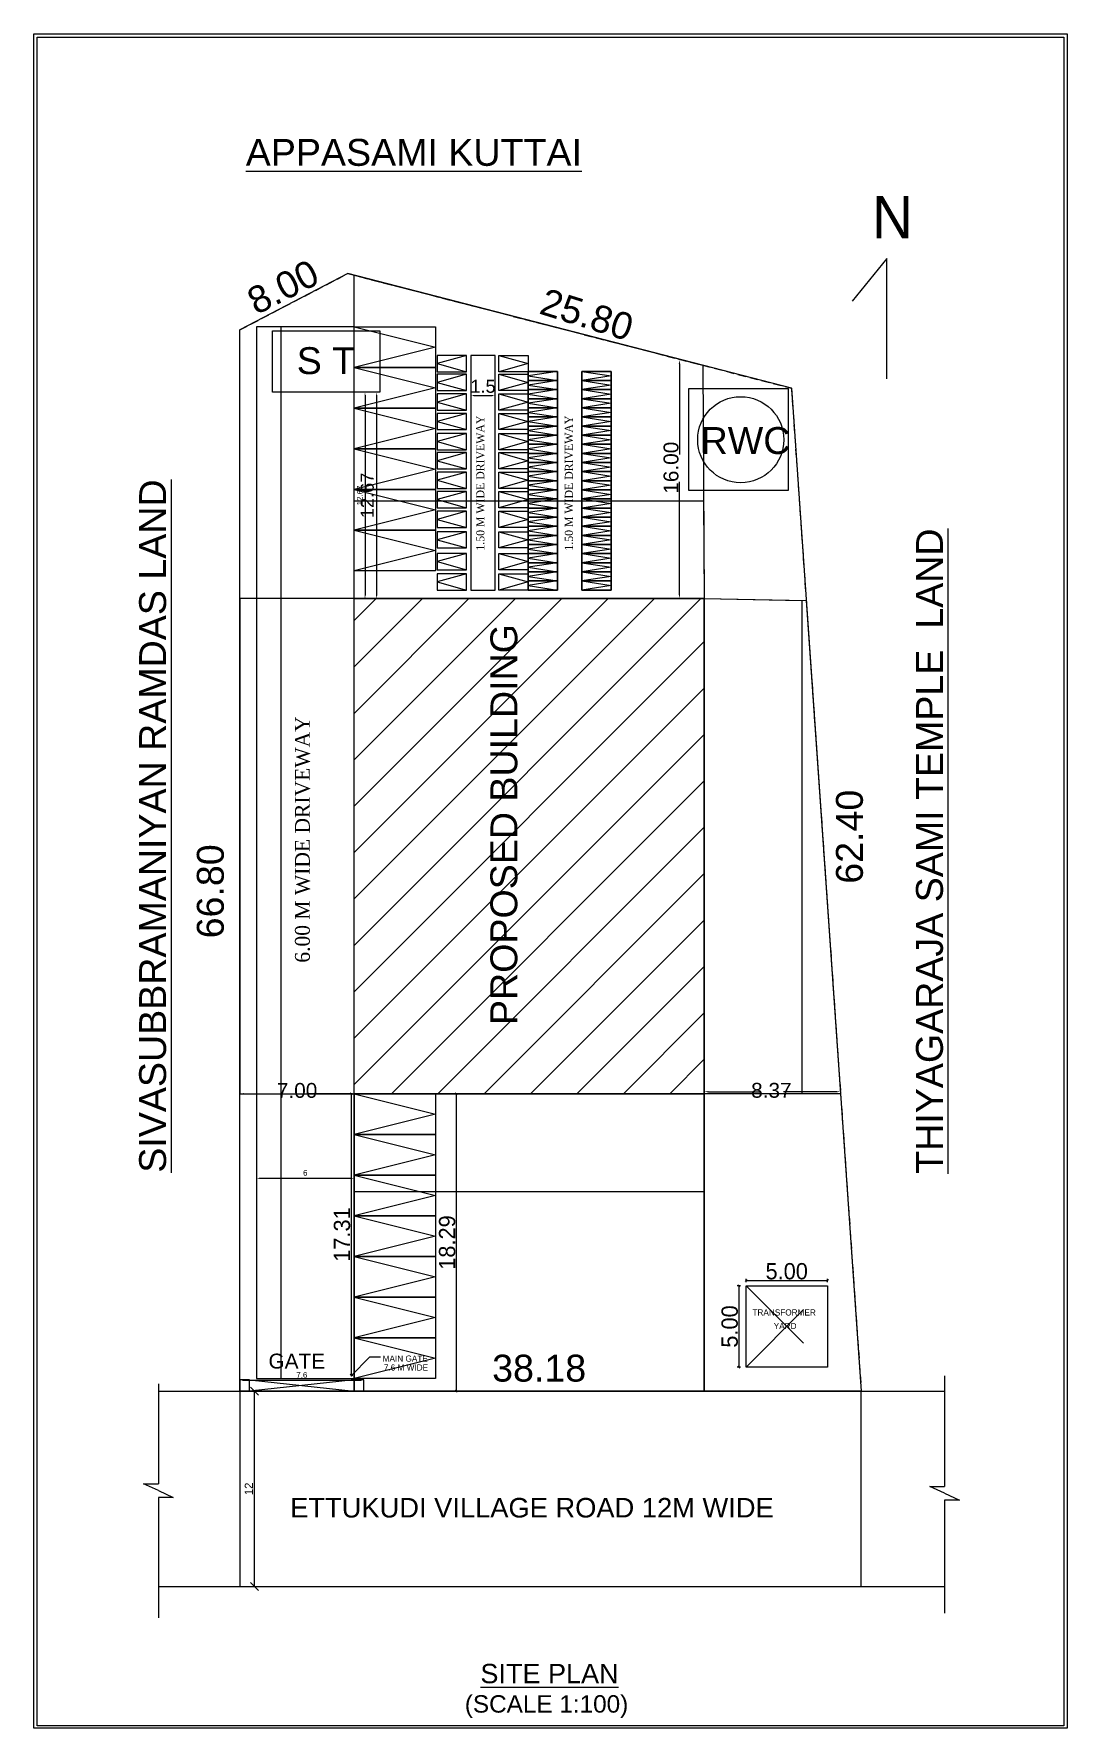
# Model space of a CAD drawing. Header units: metres. Extents: x 0 to 184, y 0 to 104.
# Drawn here: x 120.5 to 184, y 0 to 104.1 of the extents above; entities that cross this region are included whole.
import ezdxf
from ezdxf.lldxf.tags import DXFTag

# ---------------------------------------------------------------- set-up
doc = ezdxf.new("R2010")
doc.units = ezdxf.units.M
doc.linetypes.add('DASHED', pattern=[0.75, 0.5, -0.25])
doc.linetypes.add('HIDDEN', pattern=[0.375, 0.25, -0.125])
for name, color, linetype in [('BLK_1_COVERED_AREA', 140, 'Continuous'), ('BLK_1_LVL_0_REAR_SETBACK', 11, 'Continuous'), ('BLK_1_LVL_0_SIDE_SETBACK1', 171, 'Continuous'), ('BLK_1_LVL_0_SIDE_SETBACK2', 102, 'Continuous'), ('CYCLE_PARKING', 6, 'DASHED'), ('DIST_EXIT', 117, 'Continuous'), ('DRIVE_WAY', 255, 'Continuous'), ('MAIN_GATE', 57, 'Continuous'), ('PARKING_SLOT', 2, 'Continuous'), ('PER_AISLE_WIDTH', 5, 'Continuous'), ('PLOT_BOUNDARY', 6, 'DASHED'), ('RWH', 130, 'Continuous'), ('SEPTIC_TANK', 146, 'Continuous'), ('TRANSFORMER_YARD', 7, 'Continuous'), ('TWO_WHEELER_DRIVE_WAY', 6, 'Continuous'), ('TWO_WHEELER_PARKING', 2, 'Continuous')]:
    doc.layers.add(name, color=color, linetype=linetype)
for name, color, linetype, lineweight in [('BLK_1_INTERNAL_VEHICULAR_ACCESS', 161, 'Continuous', 0), ('BLK_1_LVL_0_BLDG_FOOT_PRINT', 1, 'Continuous', 5), ('BLK_1_LVL_0_FRONT_SETBACK', 7, 'Continuous', 30), ('NORTH_DIRECTION', 7, 'Continuous', 0), ('ROAD_WIDTH', 183, 'Continuous', 13)]:
    doc.layers.add(name, color=color, linetype=linetype, lineweight=lineweight)
doc.styles.add('ED', font='romantic.ttf', dxfattribs={"width": 0.96})
doc.styles.get("Standard").update_dxf_attribs({"font": 'arial.ttf', "height": 0.35})
doc.styles.add('style1', font='BKANT.TTF', dxfattribs={"height": 1})
doc.styles.add('USA TEXT', font='GOTHIC.TTF')
tags = doc.linetypes.add('DASHED2', pattern=[0.375, 0.25, -0.125]).pattern_tags.tags
tags[6:7] = [DXFTag(74, 4), DXFTag(75, 0), DXFTag(340, '0'), DXFTag(46, 1.0), DXFTag(50, 0.0), DXFTag(44, 0.0), DXFTag(45, 0.0)]
tags[4:5] = [DXFTag(74, 4), DXFTag(75, 0), DXFTag(340, '0'), DXFTag(46, 1.0), DXFTag(50, 0.0), DXFTag(44, 0.0), DXFTag(45, 0.0)]
doc.dimstyles.new('ISO-25', dxfattribs={"dimtxt": 0.8, "dimasz": 0.8, "dimexe": 1.25, "dimexo": 0.625, "dimgap": 0.25, "dimtad": 1, "dimdsep": 46, "dimtxsty": 'Standard', "dimcen": 2.5, "dimse1": 1, "dimse2": 1, "dimadec": 0, "dimazin": 0, "dimtfac": 1, "dimtmove": 0, "dimatfit": 3, "dimfxl": 0, "dimarcsym": 0})
doc.dimstyles.new('main dim', dxfattribs={"dimtxt": 1, "dimasz": 0.12, "dimexe": 0.1, "dimexo": 0.1, "dimgap": 0.05, "dimtad": 1, "dimzin": 3, "dimdsep": 46, "dimtxsty": 'style1', "dimblk": 'OBLIQUE', "dimcen": 0.125, "dimclrd": 8, "dimclre": 8, "dimclrt": 3, "dimadec": 0, "dimazin": 0, "dimtfac": 0.8, "dimtix": 1, "dimtofl": 0, "dimtmove": 2, "dimatfit": 0, "dimfxl": 0, "dimtolj": 1, "dimtzin": 0, "dimarcsym": 0})

msp = doc.modelspace()

# ---------------------------------------------------------------- texts
at = {"color": 7, "lineweight": 25}
for s, height, p in [('%%UAPPASAMI KUTTAI', 1.6531895, (133.50274, 96.00176)), ('S T', 1.653189, (136.63566, 83.20408)), ('RWC', 1.653189, (161.45281, 78.29565)), ('7.00', 0.9144, (135.41277, 38.72907)), ('8.37', 0.9144, (164.55471, 38.73649)), ('GATE', 0.9144, (134.89992, 22.0968)), ('38.18', 1.653189, (148.64083, 21.2937)), ('ETTUKUDI VILLAGE ROAD 12M WIDE', 1.2, (136.23225, 12.9434)), ('%%USITE PLAN', 1.1889704, (147.92087, 2.75829)), ('(SCALE 1:100)', 1.0690801, (146.96178, 0.95264))]:
    msp.add_text(s, height=height, dxfattribs=at).set_placement(p)
for s, height, rotation, p in [('8.00', 1.653189, 26.8614515, (134.15427, 86.81693)), ('25.80', 1.653189, 342.6403144, (151.45973, 86.94218)), ('16.00', 0.9144, 90, (160.08841, 75.8519)), ('%%USIVASUBBRAMANIYAN RAMDAS LAND', 1.6531895, 90, (128.60585, 34.12983)), ('%%UTHIYAGARAJA SAMI TEMPLE  LAND', 1.6531895, 90, (176.33869, 34.06568)), ('PROPOSED BUILDING', 1.6531895, 90, (150.18838, 43.2046)), ('62.40', 1.653189, 90, (171.4214, 51.88671)), ('66.80', 1.653189, 90, (132.15213, 48.53048))]:
    msp.add_text(s, height=height, rotation=rotation, dxfattribs=at).set_placement(p)
at = {"lineweight": 0, "style": 'style1'}
for s, height, p in [('TRANSFORMER', 0.3773233, (164.63507, 25.35433)), ('YARD', 0.377323, (165.94098, 24.5228)), ('MAIN GATE', 0.377323, (141.91434, 22.51948)), ('7.6 M WIDE', 0.377323, (141.98813, 21.97107))]:
    msp.add_text(s, height=height, dxfattribs=at).set_placement(p)
at = {"color": 255, "char_height": 0.5, "attachment_point": 1, "rotation": 90, "style": 'ED'}
for insert in [(147.66225, 72.35799), (153.10777, 72.35799)]:
    msp.add_mtext_dynamic_manual_height_columns('1.50 M WIDE DRIVEWAY', width=8.5298318, gutter_width=1.26894, heights=[0], dxfattribs=dict(at, insert=insert))
at = {"layer": 'DRIVE_WAY', "color": 255, "insert": (136.5273, 47.03548), "char_height": 0.9124843, "attachment_point": 1, "rotation": 90, "style": 'ED'}
msp.add_mtext_dynamic_manual_height_columns('6.00 M WIDE DRIVEWAY', width=15.1715415, gutter_width=1.26894, heights=[0], dxfattribs=at)
at = {"layer": 'NORTH_DIRECTION', "color": 7, "insert": (171.99188, 94.14359), "char_height": 2.592, "attachment_point": 1, "style": 'USA TEXT'}
msp.add_mtext_dynamic_manual_height_columns('N', width=1.1850696, gutter_width=30, heights=[2.65126], dxfattribs=at)

# ---------------------------------------------------------------- blocks, each defined once
blk = doc.blocks.new('_Oblique')
at = {"color": 0, "linetype": 'ByBlock', "lineweight": -2}
blk.add_line((-0.5, -0.5), (0.5, 0.5), dxfattribs=at)
blk = doc.blocks.new('*D91')
at = {"layer": 'Defpoints', "color": 0, "ltscale": 25}
for p in [(140.16, 38.98), (139.98, 21.68), (139.98, 21.68)]:
    blk.add_point(p, dxfattribs=at)
at = {"layer": 'DIST_EXIT', "color": 7, "lineweight": -2, "ltscale": 25}
for p, q in [((140.06, 38.98), (139.88, 38.98)), ((139.98, 38.98), (139.98, 21.68)), ((139.98, 21.68), (140.08, 21.68))]:
    blk.add_line(p, q, dxfattribs=at)
at = {"layer": 'DIST_EXIT', "color": 7, "lineweight": -2, "ltscale": 25, "xscale": 0.12, "yscale": 0.12, "zscale": 0.12}
for p, rotation in [((139.98, 38.98), 90), ((139.98, 21.68), 270)]:
    blk.add_blockref('_Oblique', p, dxfattribs=dict(at, rotation=rotation))
at = {"layer": 'DIST_EXIT', "color": 7, "ltscale": 25, "insert": (139.42, 30.33), "char_height": 1, "attachment_point": 5, "rotation": 90, "style": 'style1'}
blk.add_mtext('\\A1;17.31', dxfattribs=at)
blk = doc.blocks.new('*D92')
at = {"color": 7, "lineweight": -2, "ltscale": 25}
for p, q in [((146.44, 38.98), (146.54, 38.98)), ((146.44, 38.98), (146.44, 20.7)), ((146.44, 20.7), (146.54, 20.7))]:
    blk.add_line(p, q, dxfattribs=at)
at = {"layer": 'Defpoints', "color": 0, "ltscale": 25}
for p in [(146.4, 38.98), (146.4, 20.7), (146.44, 20.7)]:
    blk.add_point(p, dxfattribs=at)
at = {"color": 7, "lineweight": -2, "ltscale": 25, "xscale": 0.12, "yscale": 0.12, "zscale": 0.12}
for p, rotation in [((146.44, 38.98), 90), ((146.44, 20.7), 270)]:
    blk.add_blockref('_Oblique', p, dxfattribs=dict(at, rotation=rotation))
at = {"color": 7, "ltscale": 25, "insert": (145.88, 29.84), "char_height": 1, "attachment_point": 5, "rotation": 90, "style": 'style1'}
blk.add_mtext('\\A1;18.29', dxfattribs=at)
blk = doc.blocks.new('*D99')
at = {"layer": 'Defpoints', "color": 0}
for p in [(164.24, 27.18), (169.24, 27.51), (169.24, 27.18)]:
    blk.add_point(p, dxfattribs=at)
at = {"layer": 'TRANSFORMER_YARD', "color": 7, "lineweight": -2}
for p, q in [((164.24, 27.41), (164.24, 27.61)), ((164.24, 27.51), (169.24, 27.51)), ((169.24, 27.41), (169.24, 27.61))]:
    blk.add_line(p, q, dxfattribs=at)
at = {"layer": 'TRANSFORMER_YARD', "color": 7, "lineweight": -2, "xscale": 0.12, "yscale": 0.12, "zscale": 0.12, "rotation": 180}
blk.add_blockref('_Oblique', (164.24, 27.51), dxfattribs=at)
at = {"layer": 'TRANSFORMER_YARD', "color": 7, "lineweight": -2, "xscale": 0.12, "yscale": 0.12, "zscale": 0.12}
blk.add_blockref('_Oblique', (169.24, 27.51), dxfattribs=at)
at = {"layer": 'TRANSFORMER_YARD', "color": 7, "insert": (166.74, 28.07), "char_height": 1, "attachment_point": 5, "style": 'style1'}
blk.add_mtext('\\A1;5.00', dxfattribs=at)
blk = doc.blocks.new('*D100')
at = {"layer": 'Defpoints', "color": 0}
for p in [(164.24, 27.18), (163.8, 22.18), (164.24, 22.18)]:
    blk.add_point(p, dxfattribs=at)
at = {"layer": 'TRANSFORMER_YARD', "color": 7, "lineweight": -2}
for p, q in [((163.9, 27.18), (163.7, 27.18)), ((163.8, 27.18), (163.8, 22.18)), ((163.9, 22.18), (163.7, 22.18))]:
    blk.add_line(p, q, dxfattribs=at)
at = {"layer": 'TRANSFORMER_YARD', "color": 7, "lineweight": -2, "xscale": 0.12, "yscale": 0.12, "zscale": 0.12}
for p, rotation in [((163.8, 27.18), 90), ((163.8, 22.18), 270)]:
    blk.add_blockref('_Oblique', p, dxfattribs=dict(at, rotation=rotation))
at = {"layer": 'TRANSFORMER_YARD', "color": 7, "insert": (163.24, 24.68), "char_height": 1, "attachment_point": 5, "rotation": 90, "style": 'style1'}
blk.add_mtext('\\A1;5.00', dxfattribs=at)
blk = doc.blocks.new('*D95')
at = {"layer": 'Defpoints', "color": 0}
for p in [(133.15, 21.4), (140.75, 21.38), (140.75, 21.38)]:
    blk.add_point(p, dxfattribs=at)
at = {"layer": 'MAIN_GATE', "color": 2, "lineweight": -2}
blk.add_line((133.33, 21.38), (140.57, 21.38), dxfattribs=at)
at = {"layer": 'MAIN_GATE', "color": 2}
for points in [[(133.33, 21.41), (133.33, 21.35), (133.15, 21.38)], [(140.57, 21.41), (140.57, 21.35), (140.75, 21.38)]]:
    blk.add_solid(points, dxfattribs=at)
at = {"layer": 'MAIN_GATE', "color": 2, "insert": (136.95, 21.7), "char_height": 0.35, "attachment_point": 5}
blk.add_mtext('7.6', dxfattribs=at)
blk = doc.blocks.new('*D119')
at = {"layer": 'Defpoints', "color": 0}
for p in [(134.16, 33.9), (140.16, 33.9), (140.16, 33.79)]:
    blk.add_point(p, dxfattribs=at)
at = {"layer": 'DRIVE_WAY', "color": 255, "lineweight": -2}
blk.add_line((134.34, 33.79), (139.98, 33.79), dxfattribs=at)
at = {"layer": 'DRIVE_WAY', "color": 255}
for points in [[(134.34, 33.82), (134.34, 33.76), (134.16, 33.79)], [(139.98, 33.82), (139.98, 33.76), (140.16, 33.79)]]:
    blk.add_solid(points, dxfattribs=at)
at = {"layer": 'DRIVE_WAY', "color": 255, "insert": (137.16, 34.12), "char_height": 0.35, "attachment_point": 5}
blk.add_mtext('6', dxfattribs=at)
blk = doc.blocks.new('*D120')
at = {"layer": 'Defpoints', "color": 0}
for p in [(141.31, 82.09), (140.83, 69.41), (141.31, 69.41)]:
    blk.add_point(p, dxfattribs=at)
at = {"layer": 'SEPTIC_TANK', "color": 2, "lineweight": -2}
blk.add_line((140.83, 81.91), (140.83, 69.59), dxfattribs=at)
at = {"layer": 'SEPTIC_TANK', "color": 2}
for points in [[(140.8, 81.91), (140.86, 81.91), (140.83, 82.09)], [(140.8, 69.59), (140.86, 69.59), (140.83, 69.41)]]:
    blk.add_solid(points, dxfattribs=at)
at = {"layer": 'SEPTIC_TANK', "color": 2, "insert": (140.51, 75.75), "char_height": 0.35, "attachment_point": 5, "rotation": 90}
blk.add_mtext('12.67', dxfattribs=at)
blk = doc.blocks.new('*D96')
at = {"layer": 'Defpoints', "color": 0}
for p in [(141.31, 82.09), (141.31, 69.41), (141.53, 69.41)]:
    blk.add_point(p, dxfattribs=at)
at = {"layer": 'SEPTIC_TANK', "color": 1, "lineweight": -2}
blk.add_line((141.53, 81.91), (141.53, 69.59), dxfattribs=at)
at = {"layer": 'SEPTIC_TANK', "color": 1}
for points in [[(141.5, 81.91), (141.56, 81.91), (141.53, 82.09)], [(141.5, 69.59), (141.56, 69.59), (141.53, 69.41)]]:
    blk.add_solid(points, dxfattribs=at)
at = {"layer": 'SEPTIC_TANK', "color": 1, "insert": (140.97, 75.75), "char_height": 0.8, "attachment_point": 5, "rotation": 90}
blk.add_mtext('12.67', dxfattribs=at)
blk = doc.blocks.new('*D121')
at = {"layer": 'Defpoints', "color": 0}
for p in [(147.33, 81.51), (148.83, 81.89), (148.83, 81.51)]:
    blk.add_point(p, dxfattribs=at)
at = {"layer": 'TWO_WHEELER_DRIVE_WAY', "color": 0, "lineweight": -2}
blk.add_line((147.51, 81.89), (148.65, 81.89), dxfattribs=at)
at = {"layer": 'TWO_WHEELER_DRIVE_WAY', "color": 0}
for points in [[(147.51, 81.92), (147.51, 81.86), (147.33, 81.89)], [(148.65, 81.92), (148.65, 81.86), (148.83, 81.89)]]:
    blk.add_solid(points, dxfattribs=at)
at = {"layer": 'TWO_WHEELER_DRIVE_WAY', "color": 0, "insert": (148.08, 82.45), "char_height": 0.8, "attachment_point": 5}
blk.add_mtext('1.5', dxfattribs=at)
blk = doc.blocks.new('_ArchTick')
at = {"color": 0, "linetype": 'ByBlock', "const_width": 0.15}
blk.add_lwpolyline([(-0.5, -0.5), (0.5, 0.5)], dxfattribs=at)
blk = doc.blocks.new('*D124')
at = {"layer": 'Defpoints', "color": 0}
for p in [(133.15, 20.7), (134.04, 20.7), (133.15, 8.7)]:
    blk.add_point(p, dxfattribs=at)
at = {"layer": 'ROAD_WIDTH', "color": 0, "lineweight": -2}
blk.add_line((134.04, 8.7), (134.04, 20.7), dxfattribs=at)
at = {"layer": 'ROAD_WIDTH', "color": 0, "lineweight": -2, "xscale": 0.5, "yscale": 0.5, "zscale": 0.5}
for p, rotation in [((134.04, 20.7), 90), ((134.04, 8.7), 270)]:
    blk.add_blockref('_ArchTick', p, dxfattribs=dict(at, rotation=rotation))
at = {"layer": 'ROAD_WIDTH', "color": 0, "insert": (133.69, 14.7), "char_height": 0.5, "attachment_point": 5, "rotation": 90}
blk.add_mtext('12', dxfattribs=at)

# ---------------------------------------------------------------- dimensions: what is measured, and where the dimension line sits
at = {"color": 7, "ltscale": 25}
dim = msp.add_linear_dim(base=(146.44367, 20.69655), p1=(146.40307, 38.98455), p2=(146.40307, 20.69655), angle=90, dimstyle='main dim', override={"dimtxt": 0.2, "dimpost": '\\X', "dimclrd": 7, "dimclre": 7, "dimclrt": 7, "dimfxl": 12, "dimarcsym": 2}, dxfattribs=at)
dim.commit()
dim.dimension.update_dxf_attribs({"geometry": '*D92', "text_midpoint": (145.87931, 29.84055)})
at = {"layer": 'DIST_EXIT', "color": 7, "ltscale": 25}
dim = msp.add_linear_dim(base=(139.97896, 21.67756), p1=(140.15896, 38.98455), p2=(139.97896, 21.67756), angle=90, dimstyle='main dim', override={"dimtxt": 0.2, "dimpost": '\\X', "dimclrd": 7, "dimclre": 7, "dimclrt": 7, "dimfxl": 12, "dimarcsym": 2}, dxfattribs=at)
dim.commit()
dim.dimension.update_dxf_attribs({"geometry": '*D91', "text_midpoint": (139.41634, 30.33106)})
at = {"layer": 'DRIVE_WAY', "color": 255}
dim = msp.add_linear_dim(base=(140.15896, 33.7914), p1=(134.15896, 33.90424), p2=(140.15896, 33.90424), dimstyle='ISO-25', override={"dimtxt": 0.25, "dimasz": 0.18, "dimgap": 0.15, "dimclrd": 255, "dimclrt": 255, "dimfxl": 0.1, "dimfxlon": 1, "dimarcsym": 1}, dxfattribs=at)
dim.commit()
dim.dimension.update_dxf_attribs({"geometry": '*D119', "text_midpoint": (137.15896, 34.1201)})
at = {"layer": 'MAIN_GATE', "color": 2}
dim = msp.add_linear_dim(base=(140.74806, 21.37517), p1=(133.14856, 21.40104), p2=(140.74806, 21.37517), dimstyle='ISO-25', override={"dimtxt": 0.25, "dimasz": 0.18, "dimgap": 0.15, "dimclrd": 2, "dimclrt": 2, "dimfxl": 0.1, "dimfxlon": 1, "dimarcsym": 1}, dxfattribs=at)
dim.commit()
dim.dimension.update_dxf_attribs({"geometry": '*D95', "text_midpoint": (136.94831, 21.70387)})
at = {"layer": 'ROAD_WIDTH', "color": 1}
dim = msp.add_linear_dim(base=(134.03727, 20.69655), p1=(133.14856, 8.69655), p2=(133.14856, 20.69655), angle=90, dimstyle='ISO-25', override={"dimtxt": 0.5, "dimasz": 0.5, "dimgap": 0.1, "dimblk": 'ArchTick', "dimcen": 2.1, "dimfxl": 0.1, "dimfxlon": 1, "dimarcsym": 1}, dxfattribs=at)
dim.commit()
dim.dimension.update_dxf_attribs({"geometry": '*D124', "text_midpoint": (133.68624, 14.69655)})
at = {"layer": 'SEPTIC_TANK', "color": 2}
dim = msp.add_linear_dim(base=(140.8342, 69.41375), p1=(141.30591, 82.08819), p2=(141.30591, 69.41375), angle=90, dimstyle='ISO-25', override={"dimtxt": 0.25, "dimasz": 0.18, "dimgap": 0.15, "dimclrd": 2, "dimclrt": 2, "dimfxl": 0.1, "dimfxlon": 1, "dimarcsym": 1}, dxfattribs=at)
dim.commit()
dim.dimension.update_dxf_attribs({"geometry": '*D120', "text_midpoint": (140.5055, 75.75097)})
at = {"layer": 'SEPTIC_TANK', "color": 1}
dim = msp.add_linear_dim(base=(141.52936, 69.41375), p1=(141.30591, 82.08819), p2=(141.30591, 69.41375), angle=90, dimstyle='ISO-25', override={"dimtxt": 0.25, "dimasz": 0.18, "dimgap": 0.15, "dimclrd": 1, "dimclrt": 1, "dimfxl": 0.1, "dimfxlon": 1, "dimarcsym": 1}, dxfattribs=at)
dim.commit()
dim.dimension.update_dxf_attribs({"geometry": '*D96', "text_midpoint": (140.9709, 75.75097)})
at = {"layer": 'TRANSFORMER_YARD', "color": 7}
dim = msp.add_linear_dim(base=(169.24008, 27.50804), p1=(164.24008, 27.18467), p2=(169.24008, 27.18467), dimstyle='main dim', override={"dimpost": '\\X', "dimclrd": 7, "dimclre": 7, "dimclrt": 7}, dxfattribs=at)
dim.commit()
dim.dimension.update_dxf_attribs({"geometry": '*D99', "text_midpoint": (166.74008, 28.07065)})
dim = msp.add_linear_dim(base=(163.8007, 22.18467), p1=(164.24008, 27.18467), p2=(164.24008, 22.18467), angle=90, dimstyle='main dim', override={"dimpost": '\\X', "dimclrd": 7, "dimclre": 7, "dimclrt": 7}, dxfattribs=at)
dim.commit()
dim.dimension.update_dxf_attribs({"geometry": '*D100', "text_midpoint": (163.23808, 24.68467)})
at = {"layer": 'TWO_WHEELER_DRIVE_WAY', "color": 6}
dim = msp.add_linear_dim(base=(148.83358, 81.887), p1=(147.33358, 81.51302), p2=(148.83358, 81.51302), dimstyle='ISO-25', override={"dimtxt": 0.2, "dimasz": 0.18, "dimgap": 0.15, "dimfxl": 0.1, "dimfxlon": 1, "dimarcsym": 1}, dxfattribs=at)
dim.commit()
dim.dimension.update_dxf_attribs({"geometry": '*D121', "text_midpoint": (148.08358, 81.887), "dimtype": 160})

# ---------------------------------------------------------------- hatches: boundary and pattern name
h = msp.add_hatch()
h.set_pattern_fill('ANSI31', color=256, scale=0.635, style=0)
h.set_pattern_definition([(45, (-622.381, -463.5314), (-1.4256157, 1.4256157), [])])
h.paths.add_polyline_path([(161.67276, 69.41375), (140.15896, 69.41375), (140.15896, 38.98455), (161.67276, 38.98455)])
h.paths.add_polyline_path([(150.64425, 42.77693), (150.64425, 68.27225), (148.07819, 68.27225), (148.07819, 42.77693)], flags=24)

# ---------------------------------------------------------------- linework, layer by layer
at = {"color": 7, "lineweight": 25}
for p, q in [((139.7763, 89.37998), (133.14856, 85.9202)), ((167.02964, 82.33645), (139.7763, 89.37998)), ((133.14856, 20.69655), (133.14856, 85.9202)), ((135.14085, 85.87048), (141.74239, 85.87048)), ((135.14085, 82.08819), (135.14085, 85.87048)), ((141.74239, 85.87048), (141.74239, 82.08819)), ((160.14857, 83.83196), (160.14857, 78.26943)), ((167.02964, 82.33645), (171.32476, 20.69655)), ((141.74239, 82.08819), (135.14085, 82.08819)), ((160.14857, 69.66775), (160.14857, 76.57793)), ((161.67276, 69.41375), (161.67276, 38.98455)), ((133.40256, 38.98455), (135.96522, 38.98455)), ((139.90496, 38.98455), (137.3423, 38.98455)), ((154.48456, 38.98455), (140.15896, 38.98455)), ((161.92676, 39.10565), (165.16884, 39.10565)), ((169.788, 39.10565), (166.54592, 39.10565)), ((128.13531, 21.16522), (128.13531, 15.01107)), ((176.44273, 21.6481), (176.44273, 14.85038)), ((128.13531, 20.69655), (176.44273, 20.69655)), ((133.14856, 20.69655), (171.32476, 20.69655)), ((128.13531, 14.59326), (127.22345, 15.01107)), ((127.22345, 15.01107), (128.13531, 15.01107)), ((128.13531, 14.59326), (129.04718, 14.17544)), ((176.44273, 14.43257), (175.53087, 14.85038)), ((175.53087, 14.85038), (176.44273, 14.85038)), ((128.13531, 14.17544), (128.13531, 6.77523)), ((129.04718, 14.17544), (128.13531, 14.17544)), ((176.44273, 14.43257), (177.35459, 14.01476)), ((176.44273, 14.01476), (176.44273, 7.05613)), ((177.35459, 14.01476), (176.44273, 14.01476)), ((128.13531, 8.69655), (176.44273, 8.69655))]:
    msp.add_line(p, q, dxfattribs=at)
at = {"color": 8, "linetype": 'HIDDEN', "lineweight": 25, "ltscale": 20}
for p, q in [((164.24008, 22.18467), (169.24008, 27.18467)), ((164.24008, 27.18467), (169.24008, 22.18467))]:
    msp.add_line(p, q, dxfattribs=at)
at = {"color": 1, "linetype": 'DASHED2'}
for p, q in [((140.15896, 21.40622), (133.73766, 20.69655)), ((133.73766, 21.40622), (140.15896, 20.69655))]:
    msp.add_line(p, q, dxfattribs=at)
for points in [[(120.48488, 104.10995), (183.96998, 104.10995), (183.96998, 0), (120.48488, 0)], [(120.68488, 103.90995), (183.76998, 103.90995), (183.76998, 0.14625), (120.68488, 0.14625)]]:
    msp.add_lwpolyline(points, close=True)
at = {"linetype": 'DASHED2'}
for points in [[(140.15896, 86.11167), (145.15896, 84.86167), (140.15896, 83.61167)], [(140.15896, 83.61167), (145.15896, 82.36167), (140.15896, 81.11167)], [(140.15896, 81.11167), (145.15896, 79.86167), (140.15896, 78.61167)], [(140.15896, 78.61167), (145.15896, 77.36167), (140.15896, 76.11167)], [(140.15896, 76.11167), (145.15896, 74.86167), (140.15896, 73.61167)], [(140.15896, 73.61167), (145.15896, 72.36167), (140.15896, 71.11167)], [(140.15896, 38.98455), (145.15896, 37.73455), (140.15896, 36.48455)], [(140.15896, 36.48455), (145.15896, 35.23455), (140.15896, 33.98455)], [(140.15896, 33.98455), (145.15896, 32.73455), (140.15896, 31.48455)], [(140.15896, 31.48455), (145.15896, 30.23455), (140.15896, 28.98455)], [(140.15896, 28.98455), (145.15896, 27.73455), (140.15896, 26.48455)], [(140.15896, 26.48455), (145.15896, 25.23455), (140.15896, 23.98455)], [(140.15896, 23.98455), (145.15896, 22.73455), (140.15896, 21.48455)]]:
    msp.add_lwpolyline(points, dxfattribs=at)
at = {"color": 0, "linetype": 'DASHED2'}
for points in [[(147.06154, 84.3505), (145.26154, 83.8505), (147.06154, 83.3505)], [(149.06154, 84.3505), (150.86154, 83.8505), (149.06154, 83.3505)], [(152.66154, 83.37075), (150.86154, 83.09075), (152.66154, 82.81075)], [(154.16154, 83.37075), (155.96154, 83.09075), (154.16154, 82.81075)], [(147.06154, 83.19448), (145.26154, 82.69448), (147.06154, 82.19448)], [(149.06154, 83.19448), (150.86154, 82.69448), (149.06154, 82.19448)], [(152.66154, 82.81075), (150.86154, 82.53075), (152.66154, 82.25075)], [(152.66154, 82.25075), (150.86154, 81.97075), (152.66154, 81.69075)], [(154.16154, 82.81075), (155.96154, 82.53075), (154.16154, 82.25075)], [(154.16154, 82.25075), (155.96154, 81.97075), (154.16154, 81.69075)], [(147.06154, 81.98527), (145.26154, 81.48527), (147.06154, 80.98527)], [(149.06154, 81.98527), (150.86154, 81.48527), (149.06154, 80.98527)], [(152.66154, 81.69075), (150.86154, 81.41075), (152.66154, 81.13075)], [(154.16154, 81.69075), (155.96154, 81.41075), (154.16154, 81.13075)], [(147.06154, 80.79062), (145.26154, 80.29062), (147.06154, 79.79062)], [(149.06154, 80.79062), (150.86154, 80.29062), (149.06154, 79.79062)], [(152.66154, 81.13075), (150.86154, 80.85075), (152.66154, 80.57075)], [(152.66154, 80.57075), (150.86154, 80.29075), (152.66154, 80.01075)], [(154.16154, 81.13075), (155.96154, 80.85075), (154.16154, 80.57075)], [(154.16154, 80.57075), (155.96154, 80.29075), (154.16154, 80.01075)], [(147.06154, 79.55227), (145.26154, 79.05227), (147.06154, 78.55227)], [(149.06154, 79.55227), (150.86154, 79.05227), (149.06154, 78.55227)], [(152.66154, 80.01075), (150.86154, 79.73075), (152.66154, 79.45075)], [(152.66154, 79.45075), (150.86154, 79.17075), (152.66154, 78.89075)], [(154.16154, 80.01075), (155.96154, 79.73075), (154.16154, 79.45075)], [(154.16154, 79.45075), (155.96154, 79.17075), (154.16154, 78.89075)], [(147.06154, 78.37869), (145.26154, 77.87869), (147.06154, 77.37869)], [(149.06154, 78.37869), (150.86154, 77.87869), (149.06154, 77.37869)], [(152.66154, 78.89075), (150.86154, 78.61075), (152.66154, 78.33075)], [(152.66154, 78.33075), (150.86154, 78.05075), (152.66154, 77.77075)], [(154.16154, 78.89075), (155.96154, 78.61075), (154.16154, 78.33075)], [(154.16154, 78.33075), (155.96154, 78.05075), (154.16154, 77.77075)], [(147.06154, 77.17994), (145.26154, 76.67994), (147.06154, 76.17994)], [(149.06154, 77.17994), (150.86154, 76.67994), (149.06154, 76.17994)], [(152.66154, 77.77075), (150.86154, 77.49075), (152.66154, 77.21075)], [(152.66154, 77.21075), (150.86154, 76.93075), (152.66154, 76.65075)], [(154.16154, 77.77075), (155.96154, 77.49075), (154.16154, 77.21075)], [(154.16154, 77.21075), (155.96154, 76.93075), (154.16154, 76.65075)], [(152.66154, 76.65075), (150.86154, 76.37075), (152.66154, 76.09075)], [(152.66154, 76.09075), (150.86154, 75.81075), (152.66154, 75.53075)], [(154.16154, 76.65075), (155.96154, 76.37075), (154.16154, 76.09075)], [(154.16154, 76.09075), (155.96154, 75.81075), (154.16154, 75.53075)], [(147.06154, 75.99582), (145.26154, 75.49582), (147.06154, 74.99582)], [(149.06154, 75.99582), (150.86154, 75.49582), (149.06154, 74.99582)], [(152.66154, 75.53075), (150.86154, 75.25075), (152.66154, 74.97075)], [(152.66154, 74.97075), (150.86154, 74.69075), (152.66154, 74.41075)], [(154.16154, 75.53075), (155.96154, 75.25075), (154.16154, 74.97075)], [(154.16154, 74.97075), (155.96154, 74.69075), (154.16154, 74.41075)], [(147.06154, 74.77425), (145.26154, 74.27425), (147.06154, 73.77425)], [(149.06154, 74.77425), (150.86154, 74.27425), (149.06154, 73.77425)], [(152.66154, 74.41075), (150.86154, 74.13075), (152.66154, 73.85075)], [(154.16154, 74.41075), (155.96154, 74.13075), (154.16154, 73.85075)], [(147.06154, 73.52137), (145.26154, 73.02137), (147.06154, 72.52137)], [(149.06154, 73.52137), (150.86154, 73.02137), (149.06154, 72.52137)], [(152.66154, 73.85075), (150.86154, 73.57075), (152.66154, 73.29075)], [(152.66154, 73.29075), (150.86154, 73.01075), (152.66154, 72.73075)], [(154.16154, 73.85075), (155.96154, 73.57075), (154.16154, 73.29075)], [(154.16154, 73.29075), (155.96154, 73.01075), (154.16154, 72.73075)], [(147.06154, 72.1819), (145.26154, 71.6819), (147.06154, 71.1819)], [(149.06154, 72.1819), (150.86154, 71.6819), (149.06154, 71.1819)], [(152.66154, 72.73075), (150.86154, 72.45075), (152.66154, 72.17075)], [(152.66154, 72.17075), (150.86154, 71.89075), (152.66154, 71.61075)], [(154.16154, 72.73075), (155.96154, 72.45075), (154.16154, 72.17075)], [(154.16154, 72.17075), (155.96154, 71.89075), (154.16154, 71.61075)], [(147.06154, 70.93075), (145.26154, 70.43075), (147.06154, 69.93075)], [(149.06154, 70.93075), (150.86154, 70.43075), (149.06154, 69.93075)], [(152.66154, 71.61075), (150.86154, 71.33075), (152.66154, 71.05075)], [(152.66154, 71.05075), (150.86154, 70.77075), (152.66154, 70.49075)], [(154.16154, 71.61075), (155.96154, 71.33075), (154.16154, 71.05075)], [(154.16154, 71.05075), (155.96154, 70.77075), (154.16154, 70.49075)], [(152.66154, 70.49075), (150.86154, 70.21075), (152.66154, 69.93075)], [(154.16154, 70.49075), (155.96154, 70.21075), (154.16154, 69.93075)]]:
    msp.add_lwpolyline(points, dxfattribs=at)
for points in [[(150.86154, 82.81075), (152.66154, 82.81075), (152.66154, 83.37075), (150.86154, 83.37075)], [(155.96154, 82.81075), (154.16154, 82.81075), (154.16154, 83.37075), (155.96154, 83.37075)], [(150.86154, 82.25075), (152.66154, 82.25075), (152.66154, 82.81075), (150.86154, 82.81075)], [(150.86154, 81.69075), (152.66154, 81.69075), (152.66154, 82.25075), (150.86154, 82.25075)], [(155.96154, 82.25075), (154.16154, 82.25075), (154.16154, 82.81075), (155.96154, 82.81075)], [(155.96154, 81.69075), (154.16154, 81.69075), (154.16154, 82.25075), (155.96154, 82.25075)], [(150.86154, 81.13075), (152.66154, 81.13075), (152.66154, 81.69075), (150.86154, 81.69075)], [(155.96154, 81.13075), (154.16154, 81.13075), (154.16154, 81.69075), (155.96154, 81.69075)], [(150.86154, 80.57075), (152.66154, 80.57075), (152.66154, 81.13075), (150.86154, 81.13075)], [(150.86154, 80.01075), (152.66154, 80.01075), (152.66154, 80.57075), (150.86154, 80.57075)], [(155.96154, 80.57075), (154.16154, 80.57075), (154.16154, 81.13075), (155.96154, 81.13075)], [(155.96154, 80.01075), (154.16154, 80.01075), (154.16154, 80.57075), (155.96154, 80.57075)], [(150.86154, 79.45075), (152.66154, 79.45075), (152.66154, 80.01075), (150.86154, 80.01075)], [(150.86154, 78.89075), (152.66154, 78.89075), (152.66154, 79.45075), (150.86154, 79.45075)], [(155.96154, 79.45075), (154.16154, 79.45075), (154.16154, 80.01075), (155.96154, 80.01075)], [(155.96154, 78.89075), (154.16154, 78.89075), (154.16154, 79.45075), (155.96154, 79.45075)], [(150.86154, 78.33075), (152.66154, 78.33075), (152.66154, 78.89075), (150.86154, 78.89075)], [(150.86154, 77.77075), (152.66154, 77.77075), (152.66154, 78.33075), (150.86154, 78.33075)], [(155.96154, 78.33075), (154.16154, 78.33075), (154.16154, 78.89075), (155.96154, 78.89075)], [(155.96154, 77.77075), (154.16154, 77.77075), (154.16154, 78.33075), (155.96154, 78.33075)], [(150.86154, 77.21075), (152.66154, 77.21075), (152.66154, 77.77075), (150.86154, 77.77075)], [(150.86154, 76.65075), (152.66154, 76.65075), (152.66154, 77.21075), (150.86154, 77.21075)], [(155.96154, 77.21075), (154.16154, 77.21075), (154.16154, 77.77075), (155.96154, 77.77075)], [(155.96154, 76.65075), (154.16154, 76.65075), (154.16154, 77.21075), (155.96154, 77.21075)], [(150.86154, 76.09075), (152.66154, 76.09075), (152.66154, 76.65075), (150.86154, 76.65075)], [(150.86154, 75.53075), (152.66154, 75.53075), (152.66154, 76.09075), (150.86154, 76.09075)], [(155.96154, 76.09075), (154.16154, 76.09075), (154.16154, 76.65075), (155.96154, 76.65075)], [(155.96154, 75.53075), (154.16154, 75.53075), (154.16154, 76.09075), (155.96154, 76.09075)], [(150.86154, 74.97075), (152.66154, 74.97075), (152.66154, 75.53075), (150.86154, 75.53075)], [(150.86154, 74.41075), (152.66154, 74.41075), (152.66154, 74.97075), (150.86154, 74.97075)], [(155.96154, 74.97075), (154.16154, 74.97075), (154.16154, 75.53075), (155.96154, 75.53075)], [(155.96154, 74.41075), (154.16154, 74.41075), (154.16154, 74.97075), (155.96154, 74.97075)], [(150.86154, 73.85075), (152.66154, 73.85075), (152.66154, 74.41075), (150.86154, 74.41075)], [(155.96154, 73.85075), (154.16154, 73.85075), (154.16154, 74.41075), (155.96154, 74.41075)], [(150.86154, 73.29075), (152.66154, 73.29075), (152.66154, 73.85075), (150.86154, 73.85075)], [(150.86154, 72.73075), (152.66154, 72.73075), (152.66154, 73.29075), (150.86154, 73.29075)], [(155.96154, 73.29075), (154.16154, 73.29075), (154.16154, 73.85075), (155.96154, 73.85075)], [(155.96154, 72.73075), (154.16154, 72.73075), (154.16154, 73.29075), (155.96154, 73.29075)], [(150.86154, 72.17075), (152.66154, 72.17075), (152.66154, 72.73075), (150.86154, 72.73075)], [(150.86154, 71.61075), (152.66154, 71.61075), (152.66154, 72.17075), (150.86154, 72.17075)], [(155.96154, 72.17075), (154.16154, 72.17075), (154.16154, 72.73075), (155.96154, 72.73075)], [(155.96154, 71.61075), (154.16154, 71.61075), (154.16154, 72.17075), (155.96154, 72.17075)], [(150.86154, 71.05075), (152.66154, 71.05075), (152.66154, 71.61075), (150.86154, 71.61075)], [(150.86154, 70.49075), (152.66154, 70.49075), (152.66154, 71.05075), (150.86154, 71.05075)], [(155.96154, 71.05075), (154.16154, 71.05075), (154.16154, 71.61075), (155.96154, 71.61075)], [(155.96154, 70.49075), (154.16154, 70.49075), (154.16154, 71.05075), (155.96154, 71.05075)], [(150.86154, 69.93075), (152.66154, 69.93075), (152.66154, 70.49075), (150.86154, 70.49075)], [(155.96154, 69.93075), (154.16154, 69.93075), (154.16154, 70.49075), (155.96154, 70.49075)]]:
    msp.add_lwpolyline(points, close=True, dxfattribs=at)
at = {"color": 1}
msp.add_lwpolyline([(141.32671, 69.41375), (147.34716, 69.41375)], dxfattribs=at)
at = {"color": 0, "ltscale": 25}
msp.add_lwpolyline([(139.95896, 21.62347), (141.12287, 22.82367), (141.78165, 22.82367)], dxfattribs=at)
at = {"color": 1}
for points in [[(133.14856, 20.69655), (133.73766, 20.69655), (133.73766, 21.40622), (133.14856, 21.40622)], [(140.15896, 20.69655), (140.74806, 20.69655), (140.74806, 21.40622), (140.15896, 21.40622)]]:
    msp.add_lwpolyline(points, close=True, dxfattribs=at)
at = {"color": 7, "lineweight": 25}
msp.add_circle((163.91454, 79.17263), 2.64282, dxfattribs=at)
for points in [[(160.10624, 83.83196), (160.19091, 83.83196), (160.14857, 84.08596)], [(160.10624, 69.66775), (160.19091, 69.66775), (160.14857, 69.41375)], [(133.40256, 39.02688), (133.40256, 38.94221), (133.14856, 38.98455)], [(139.90496, 39.02688), (139.90496, 38.94221), (140.15896, 38.98455)], [(161.92676, 39.14799), (161.92676, 39.06332), (161.67276, 39.10565)], [(169.788, 39.14799), (169.788, 39.06332), (170.042, 39.10565)]]:
    msp.add_solid(points, dxfattribs=at)
at = {"layer": 'BLK_1_COVERED_AREA', "color": 140}
msp.add_lwpolyline([(140.15896, 38.98455), (140.15896, 69.41375), (161.67276, 69.41375), (161.67276, 38.98455), (140.15896, 38.98455)], close=True, dxfattribs=at)
at = {"layer": 'BLK_1_INTERNAL_VEHICULAR_ACCESS', "color": 161}
for points in [[(140.15896, 75.41375), (161.63513, 75.41375), (161.67276, 69.41375), (140.15896, 69.41375)], [(140.15896, 69.41375), (134.15896, 69.41375), (134.15896, 38.98455), (140.15896, 38.98455)], [(161.67276, 69.41375), (167.67276, 69.2923), (167.67276, 38.98455), (161.67276, 38.98455)], [(140.15896, 38.98455), (140.15896, 32.98455), (161.67276, 32.98455), (161.67276, 38.98455)]]:
    msp.add_lwpolyline(points, close=True, dxfattribs=at)
at = {"layer": 'BLK_1_LVL_0_BLDG_FOOT_PRINT', "color": 1}
msp.add_lwpolyline([(140.15896, 38.98455), (140.15896, 69.41375), (161.67276, 69.41375), (161.67276, 38.98455), (140.15896, 38.98455)], close=True, dxfattribs=at)
at = {"layer": 'BLK_1_LVL_0_FRONT_SETBACK', "color": 2}
msp.add_lwpolyline([(140.15896, 38.98455), (140.15896, 20.69655), (161.67276, 20.69655), (161.67276, 38.98455)], close=True, dxfattribs=at)
at = {"layer": 'BLK_1_LVL_0_REAR_SETBACK', "color": 11}
msp.add_lwpolyline([(140.15896, 89.28108), (161.58289, 83.74415), (161.67276, 69.41375), (140.15896, 69.41375)], close=True, dxfattribs=at)
at = {"layer": 'BLK_1_LVL_0_SIDE_SETBACK1', "color": 171}
msp.add_lwpolyline([(140.15896, 69.41375), (133.14856, 69.41375), (133.14856, 38.98455), (140.15896, 38.98455)], close=True, dxfattribs=at)
at = {"layer": 'BLK_1_LVL_0_SIDE_SETBACK2', "color": 102}
msp.add_lwpolyline([(161.67276, 69.41375), (167.93857, 69.2923), (170.05044, 38.98455), (161.67276, 38.98455)], close=True, dxfattribs=at)
at = {"layer": 'CYCLE_PARKING', "color": 250, "linetype": 'ByBlock'}
for points in [[(150.86154, 82.81075), (150.86154, 83.37075), (152.66154, 83.37075), (152.66154, 82.81075)], [(155.96154, 82.81075), (155.96154, 83.37075), (154.16154, 83.37075), (154.16154, 82.81075)], [(150.86154, 82.25075), (150.86154, 82.81075), (152.66154, 82.81075), (152.66154, 82.25075)], [(150.86154, 81.69075), (150.86154, 82.25075), (152.66154, 82.25075), (152.66154, 81.69075)], [(155.96154, 82.25075), (155.96154, 82.81075), (154.16154, 82.81075), (154.16154, 82.25075)], [(155.96154, 81.69075), (155.96154, 82.25075), (154.16154, 82.25075), (154.16154, 81.69075)], [(150.86154, 81.13075), (150.86154, 81.69075), (152.66154, 81.69075), (152.66154, 81.13075)], [(155.96154, 81.13075), (155.96154, 81.69075), (154.16154, 81.69075), (154.16154, 81.13075)], [(150.86154, 80.57075), (150.86154, 81.13075), (152.66154, 81.13075), (152.66154, 80.57075)], [(150.86154, 80.01075), (150.86154, 80.57075), (152.66154, 80.57075), (152.66154, 80.01075)], [(155.96154, 80.57075), (155.96154, 81.13075), (154.16154, 81.13075), (154.16154, 80.57075)], [(155.96154, 80.01075), (155.96154, 80.57075), (154.16154, 80.57075), (154.16154, 80.01075)], [(150.86154, 79.45075), (150.86154, 80.01075), (152.66154, 80.01075), (152.66154, 79.45075)], [(150.86154, 78.89075), (150.86154, 79.45075), (152.66154, 79.45075), (152.66154, 78.89075)], [(155.96154, 79.45075), (155.96154, 80.01075), (154.16154, 80.01075), (154.16154, 79.45075)], [(155.96154, 78.89075), (155.96154, 79.45075), (154.16154, 79.45075), (154.16154, 78.89075)], [(150.86154, 78.33075), (150.86154, 78.89075), (152.66154, 78.89075), (152.66154, 78.33075)], [(150.86154, 77.77075), (150.86154, 78.33075), (152.66154, 78.33075), (152.66154, 77.77075)], [(155.96154, 78.33075), (155.96154, 78.89075), (154.16154, 78.89075), (154.16154, 78.33075)], [(155.96154, 77.77075), (155.96154, 78.33075), (154.16154, 78.33075), (154.16154, 77.77075)], [(150.86154, 77.21075), (150.86154, 77.77075), (152.66154, 77.77075), (152.66154, 77.21075)], [(150.86154, 76.65075), (150.86154, 77.21075), (152.66154, 77.21075), (152.66154, 76.65075)], [(155.96154, 77.21075), (155.96154, 77.77075), (154.16154, 77.77075), (154.16154, 77.21075)], [(155.96154, 76.65075), (155.96154, 77.21075), (154.16154, 77.21075), (154.16154, 76.65075)], [(150.86154, 76.09075), (150.86154, 76.65075), (152.66154, 76.65075), (152.66154, 76.09075)], [(150.86154, 75.53075), (150.86154, 76.09075), (152.66154, 76.09075), (152.66154, 75.53075)], [(155.96154, 76.09075), (155.96154, 76.65075), (154.16154, 76.65075), (154.16154, 76.09075)], [(155.96154, 75.53075), (155.96154, 76.09075), (154.16154, 76.09075), (154.16154, 75.53075)], [(150.86154, 74.97075), (150.86154, 75.53075), (152.66154, 75.53075), (152.66154, 74.97075)], [(150.86154, 74.41075), (150.86154, 74.97075), (152.66154, 74.97075), (152.66154, 74.41075)], [(155.96154, 74.97075), (155.96154, 75.53075), (154.16154, 75.53075), (154.16154, 74.97075)], [(155.96154, 74.41075), (155.96154, 74.97075), (154.16154, 74.97075), (154.16154, 74.41075)], [(150.86154, 73.85075), (150.86154, 74.41075), (152.66154, 74.41075), (152.66154, 73.85075)], [(155.96154, 73.85075), (155.96154, 74.41075), (154.16154, 74.41075), (154.16154, 73.85075)], [(150.86154, 73.29075), (150.86154, 73.85075), (152.66154, 73.85075), (152.66154, 73.29075)], [(150.86154, 72.73075), (150.86154, 73.29075), (152.66154, 73.29075), (152.66154, 72.73075)], [(155.96154, 73.29075), (155.96154, 73.85075), (154.16154, 73.85075), (154.16154, 73.29075)], [(155.96154, 72.73075), (155.96154, 73.29075), (154.16154, 73.29075), (154.16154, 72.73075)], [(150.86154, 72.17075), (150.86154, 72.73075), (152.66154, 72.73075), (152.66154, 72.17075)], [(150.86154, 71.61075), (150.86154, 72.17075), (152.66154, 72.17075), (152.66154, 71.61075)], [(155.96154, 72.17075), (155.96154, 72.73075), (154.16154, 72.73075), (154.16154, 72.17075)], [(155.96154, 71.61075), (155.96154, 72.17075), (154.16154, 72.17075), (154.16154, 71.61075)], [(150.86154, 71.05075), (150.86154, 71.61075), (152.66154, 71.61075), (152.66154, 71.05075)], [(150.86154, 70.49075), (150.86154, 71.05075), (152.66154, 71.05075), (152.66154, 70.49075)], [(155.96154, 71.05075), (155.96154, 71.61075), (154.16154, 71.61075), (154.16154, 71.05075)], [(155.96154, 70.49075), (155.96154, 71.05075), (154.16154, 71.05075), (154.16154, 70.49075)], [(150.86154, 69.93075), (150.86154, 70.49075), (152.66154, 70.49075), (152.66154, 69.93075)], [(155.96154, 69.93075), (155.96154, 70.49075), (154.16154, 70.49075), (154.16154, 69.93075)]]:
    msp.add_lwpolyline(points, close=True, dxfattribs=at)
at = {"layer": 'DRIVE_WAY', "color": 255}
msp.add_lwpolyline([(134.15896, 21.48455), (140.15896, 21.48455), (140.15896, 86.11167), (134.15896, 86.11167)], close=True, dxfattribs=at)
at = {"layer": 'NORTH_DIRECTION', "color": 7}
msp.add_lwpolyline([(172.89298, 82.90604), (172.89298, 82.90604), (172.89298, 90.3141), (170.76564, 87.67621)], dxfattribs=at)
at = {"layer": 'PARKING_SLOT', "color": 30}
for points in [[(140.15896, 83.61167), (140.15896, 86.11167), (145.15896, 86.11167), (145.15896, 83.61167)], [(140.15896, 81.11167), (140.15896, 83.61167), (145.15896, 83.61167), (145.15896, 81.11167)], [(140.15896, 78.61167), (140.15896, 81.11167), (145.15896, 81.11167), (145.15896, 78.61167)], [(140.15896, 76.11167), (140.15896, 78.61167), (145.15896, 78.61167), (145.15896, 76.11167)], [(140.15896, 73.61167), (140.15896, 76.11167), (145.15896, 76.11167), (145.15896, 73.61167)], [(140.15896, 71.11167), (140.15896, 73.61167), (145.15896, 73.61167), (145.15896, 71.11167)], [(140.15896, 36.48455), (140.15896, 38.98455), (145.15896, 38.98455), (145.15896, 36.48455)], [(140.15896, 33.98455), (140.15896, 36.48455), (145.15896, 36.48455), (145.15896, 33.98455)], [(140.15896, 31.48455), (140.15896, 33.98455), (145.15896, 33.98455), (145.15896, 31.48455)], [(140.15896, 28.98455), (140.15896, 31.48455), (145.15896, 31.48455), (145.15896, 28.98455)], [(140.15896, 26.48455), (140.15896, 28.98455), (145.15896, 28.98455), (145.15896, 26.48455)], [(140.15896, 23.98455), (140.15896, 26.48455), (145.15896, 26.48455), (145.15896, 23.98455)], [(140.15896, 21.48455), (140.15896, 23.98455), (145.15896, 23.98455), (145.15896, 21.48455)]]:
    msp.add_lwpolyline(points, close=True, dxfattribs=at)
at = {"layer": 'PER_AISLE_WIDTH', "color": 5}
msp.add_lwpolyline([(140.15896, 21.48455), (140.15896, 86.11167), (135.65896, 86.11167), (135.65896, 21.48455)], close=True, dxfattribs=at)
at = {"layer": 'PLOT_BOUNDARY', "color": 70}
msp.add_lwpolyline([(133.14856, 20.69655), (133.14856, 85.9202), (139.7763, 89.37998), (167.02964, 82.33645), (171.32476, 20.69655)], close=True, dxfattribs=at)
at = {"layer": 'ROAD_WIDTH', "color": 1}
msp.add_lwpolyline([(133.14856, 20.69655), (133.14856, 8.69655), (171.32476, 8.69655), (171.32476, 20.69655)], close=True, dxfattribs=at)
at = {"layer": 'RWH', "color": 130}
msp.add_lwpolyline([(160.7338, 82.3244), (166.82261, 82.3244), (166.82261, 76.06076), (160.7338, 76.06076)], close=True, dxfattribs=at)
at = {"layer": 'SEPTIC_TANK', "color": 146}
msp.add_lwpolyline([(135.14085, 85.87048), (141.74239, 85.87048), (141.74239, 82.08819), (135.14085, 82.08819)], close=True, dxfattribs=at)
at = {"layer": 'TRANSFORMER_YARD', "color": 7}
msp.add_lwpolyline([(164.24008, 27.18467), (169.24008, 27.18467), (169.24008, 22.18467), (164.24008, 22.18467)], close=True, dxfattribs=at)
at = {"layer": 'TWO_WHEELER_DRIVE_WAY', "color": 6}
msp.add_lwpolyline([(148.83358, 69.93075), (148.83358, 84.3505), (147.33358, 84.3505), (147.33358, 69.93075)], close=True, dxfattribs=at)
at = {"layer": 'TWO_WHEELER_PARKING', "color": 2}
for points in [[(145.26154, 84.3505), (145.26154, 83.3505), (147.06154, 83.3505), (147.06154, 84.3505)], [(150.86154, 84.3505), (150.86154, 83.3505), (149.06154, 83.3505), (149.06154, 84.3505)], [(145.26154, 83.19448), (145.26154, 82.19448), (147.06154, 82.19448), (147.06154, 83.19448)], [(150.86154, 83.19448), (150.86154, 82.19448), (149.06154, 82.19448), (149.06154, 83.19448)], [(145.26154, 81.98527), (145.26154, 80.98527), (147.06154, 80.98527), (147.06154, 81.98527)], [(150.86154, 81.98527), (150.86154, 80.98527), (149.06154, 80.98527), (149.06154, 81.98527)], [(145.26154, 80.79062), (145.26154, 79.79062), (147.06154, 79.79062), (147.06154, 80.79062)], [(150.86154, 80.79062), (150.86154, 79.79062), (149.06154, 79.79062), (149.06154, 80.79062)], [(145.26154, 79.55227), (145.26154, 78.55227), (147.06154, 78.55227), (147.06154, 79.55227)], [(150.86154, 79.55227), (150.86154, 78.55227), (149.06154, 78.55227), (149.06154, 79.55227)], [(145.26154, 78.37869), (145.26154, 77.37869), (147.06154, 77.37869), (147.06154, 78.37869)], [(150.86154, 78.37869), (150.86154, 77.37869), (149.06154, 77.37869), (149.06154, 78.37869)], [(145.26154, 77.17994), (145.26154, 76.17994), (147.06154, 76.17994), (147.06154, 77.17994)], [(150.86154, 77.17994), (150.86154, 76.17994), (149.06154, 76.17994), (149.06154, 77.17994)], [(145.26154, 75.99582), (145.26154, 74.99582), (147.06154, 74.99582), (147.06154, 75.99582)], [(150.86154, 75.99582), (150.86154, 74.99582), (149.06154, 74.99582), (149.06154, 75.99582)], [(145.26154, 74.77425), (145.26154, 73.77425), (147.06154, 73.77425), (147.06154, 74.77425)], [(150.86154, 74.77425), (150.86154, 73.77425), (149.06154, 73.77425), (149.06154, 74.77425)], [(145.26154, 73.52137), (145.26154, 72.52137), (147.06154, 72.52137), (147.06154, 73.52137)], [(150.86154, 73.52137), (150.86154, 72.52137), (149.06154, 72.52137), (149.06154, 73.52137)], [(145.26154, 72.1819), (145.26154, 71.1819), (147.06154, 71.1819), (147.06154, 72.1819)], [(150.86154, 72.1819), (150.86154, 71.1819), (149.06154, 71.1819), (149.06154, 72.1819)], [(145.26154, 70.93075), (145.26154, 69.93075), (147.06154, 69.93075), (147.06154, 70.93075)], [(150.86154, 70.93075), (150.86154, 69.93075), (149.06154, 69.93075), (149.06154, 70.93075)]]:
    msp.add_lwpolyline(points, close=True, dxfattribs=at)

msp.set_redraw_order([(e.dxf.handle, doc.entitydb.next_handle()) for e in msp.query("TEXT MTEXT ATTDEF DIMENSION ARC_DIMENSION")])  # texts and dimensions are drawn at this point

doc.saveas('drawing.dxf')
